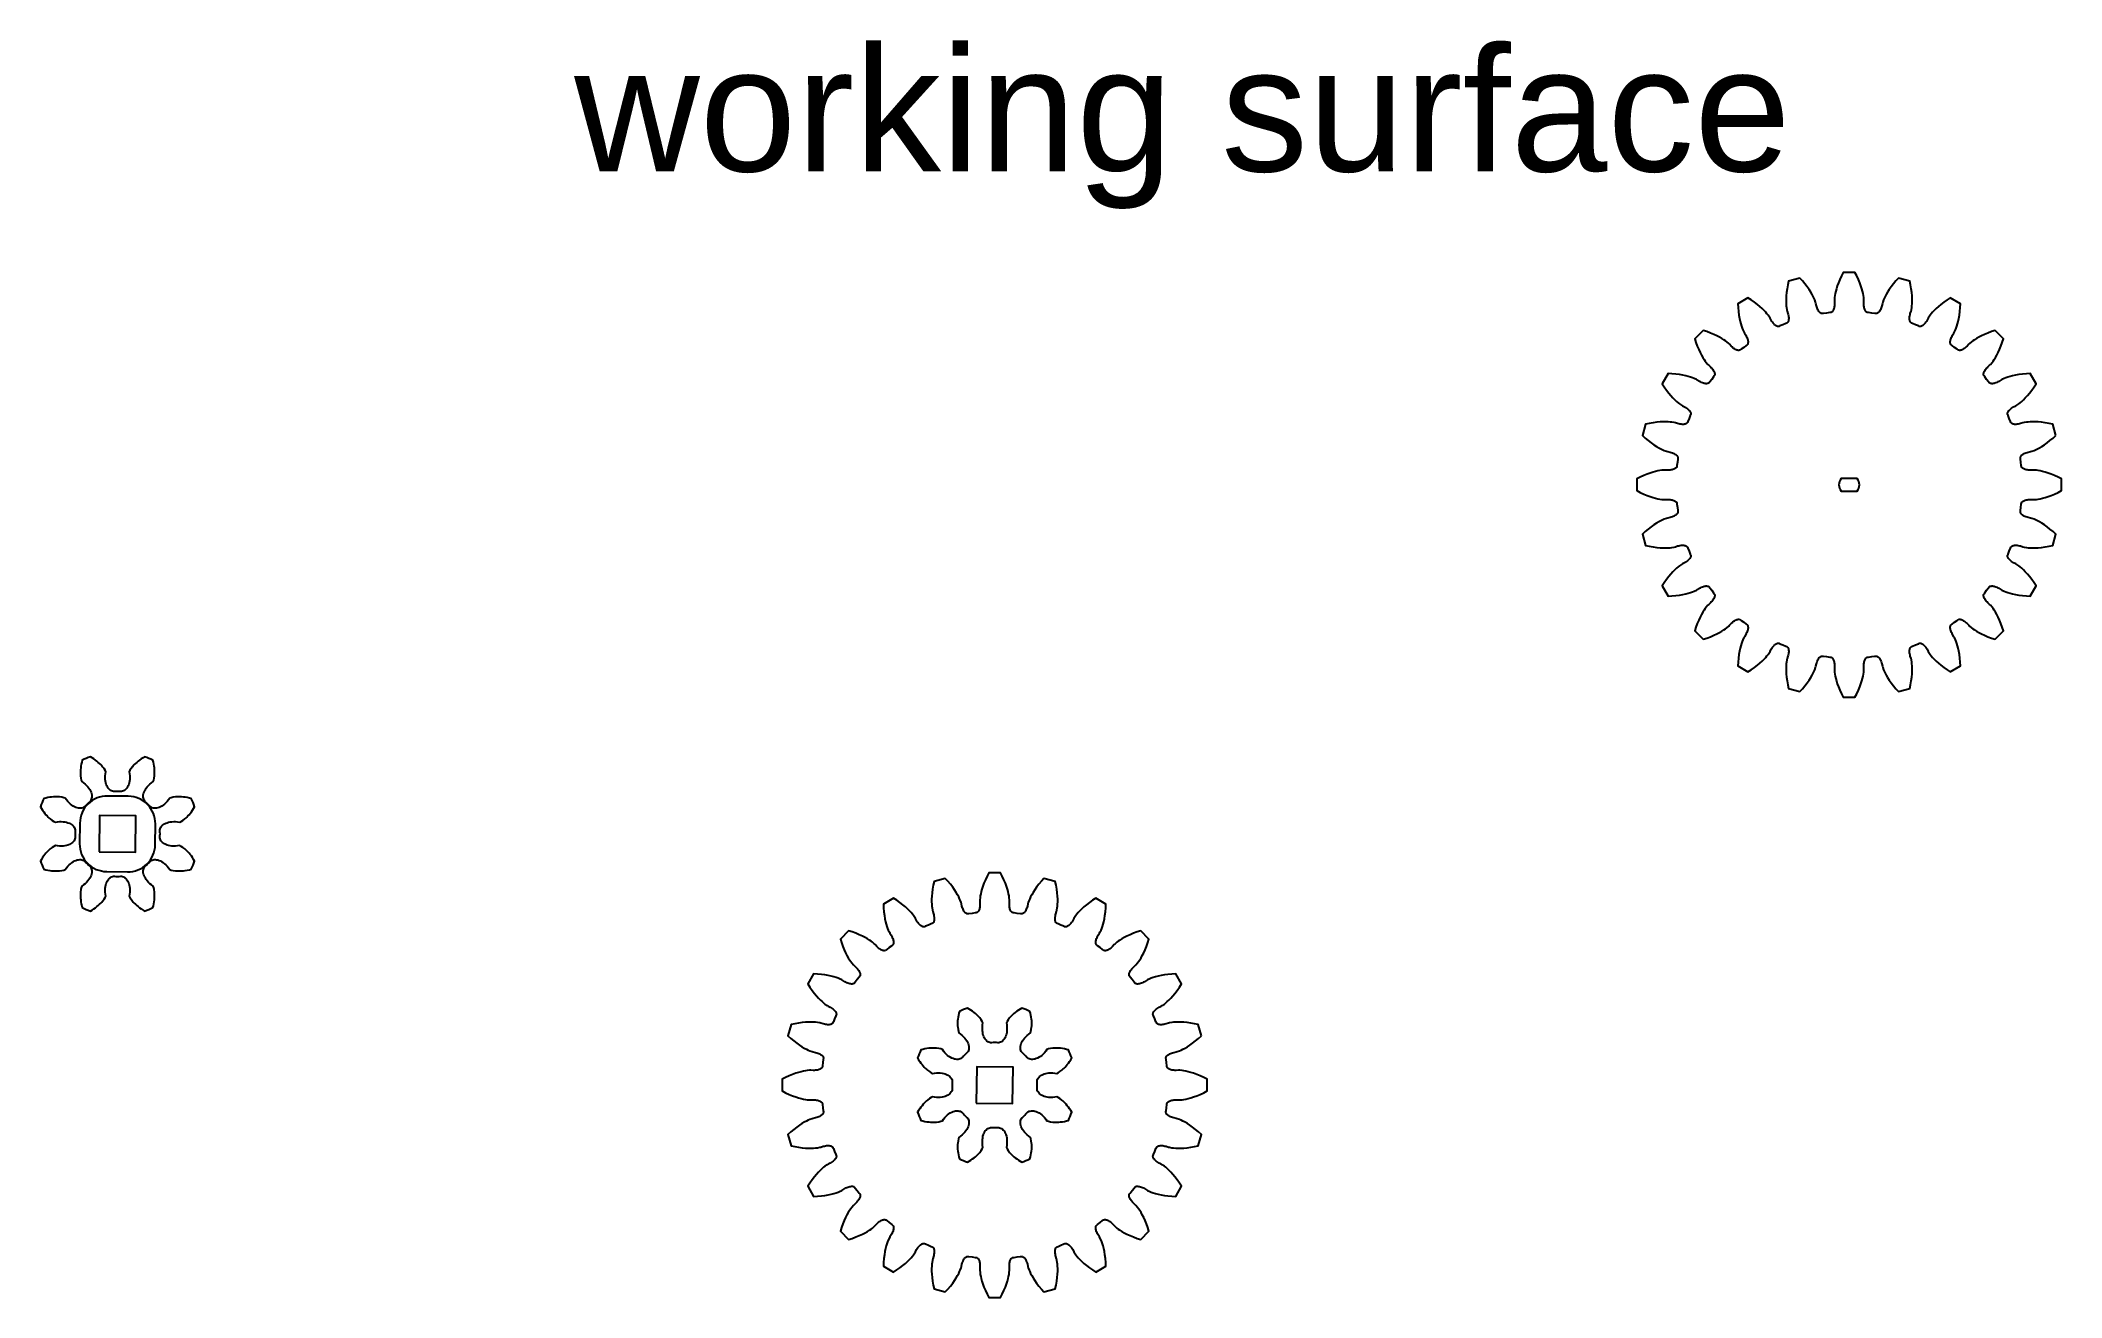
# Model space of a CAD drawing. Header units: millimetres. Extents: x -182 to 334, y -220 to 101.
import ezdxf

# ---------------------------------------------------------------- set-up
doc = ezdxf.new("R2010")
doc.units = ezdxf.units.MM
doc.layers.add('layer0', color=7, linetype='Continuous')
doc.styles.get("Standard").update_dxf_attribs({"font": 'arial.ttf'})

msp = doc.modelspace()

# ---------------------------------------------------------------- texts
msp.add_text('working surface', height=31.7644).set_placement((-45.97, 67.55))

# ---------------------------------------------------------------- linework, layer by layer
msp.add_lwpolyline([(281.69, -10.89), (279.64, -10.89), (277.59, -10.89, 0.344131), (277.59, -14.09), (279.64, -14.09), (281.69, -14.09, 0.344131)], format="xyb", close=True)
at = {"linetype": 'Continuous'}
msp.add_lwpolyline([(-165.38, -111.26), (-160.08, -111.32, 0.414214), (-153, -104.4), (-152.94, -99.1, 0.414214), (-159.86, -92.02), (-165.16, -91.96, 0.414214), (-172.24, -98.88), (-172.3, -104.18, 0.414214)], format="xyb", close=True, dxfattribs=at)
for points in [[(-167.32, -106.23), (-158.02, -106.34), (-157.92, -97.04), (-167.22, -96.94)], [(56.7, -170.4), (66, -170.5), (66.11, -161.21), (56.81, -161.1)]]:
    msp.add_lwpolyline(points, close=True, dxfattribs=at)
at = {"layer": 'layer0'}
for points in [[(332.43, 0.11), (331.66, 2.99), (330.71, 3.2), (329.71, 3.37), (328.78, 3.5), (327.94, 3.57), (327.17, 3.61), (326.49, 3.62), (325.88, 3.59), (325.36, 3.55), (324.92, 3.5), (324.3, 3.39), (324.02, 3.31), (323.43, 3.13), (323.13, 3.06), (322.84, 3), (322.57, 2.96), (322.32, 2.94), (322.08, 2.94), (321.87, 2.95), (321.67, 2.98), (321.5, 3.03), (321.34, 3.08), (321.21, 3.15), (321.09, 3.24), (321, 3.33), (320.93, 3.43), (320.83, 3.69), (320.52, 4.44), (320.21, 5.19), (320.1, 5.45), (320.07, 5.57), (320.07, 5.7), (320.09, 5.84), (320.14, 5.98), (320.21, 6.14), (320.3, 6.29), (320.42, 6.45), (320.56, 6.61), (320.73, 6.78), (320.92, 6.94), (321.14, 7.11), (321.38, 7.27), (321.65, 7.43), (322.19, 7.71), (322.45, 7.86), (322.97, 8.22), (323.31, 8.49), (323.71, 8.83), (324.15, 9.25), (324.63, 9.73), (325.15, 10.3), (325.69, 10.95), (326.26, 11.69), (326.85, 12.53), (327.37, 13.34), (325.88, 15.93), (324.91, 15.88), (323.9, 15.79), (322.97, 15.67), (322.13, 15.53), (321.38, 15.36), (320.72, 15.19), (320.14, 15.01), (319.65, 14.84), (319.24, 14.68), (318.67, 14.41), (318.41, 14.26), (317.9, 13.93), (317.62, 13.78), (317.36, 13.65), (317.11, 13.55), (316.87, 13.46), (316.64, 13.4), (316.43, 13.36), (316.24, 13.33), (316.05, 13.33), (315.89, 13.35), (315.74, 13.38), (315.61, 13.43), (315.5, 13.5), (315.4, 13.58), (315.23, 13.8), (314.75, 14.45), (314.25, 15.09), (314.08, 15.31), (314.02, 15.42), (313.99, 15.55), (313.97, 15.69), (313.98, 15.84), (314.01, 16), (314.06, 16.18), (314.13, 16.36), (314.23, 16.55), (314.34, 16.75), (314.49, 16.96), (314.66, 17.18), (314.85, 17.4), (315.06, 17.63), (315.51, 18.04), (315.72, 18.25), (316.13, 18.73), (316.39, 19.08), (316.69, 19.51), (317.01, 20.03), (317.35, 20.62), (317.7, 21.31), (318.06, 22.08), (318.41, 22.94), (318.76, 23.9), (319.06, 24.82), (316.95, 26.93), (316.03, 26.63), (315.07, 26.28), (314.21, 25.93), (313.43, 25.57), (312.75, 25.22), (312.16, 24.88), (311.64, 24.56), (311.21, 24.26), (310.86, 24), (310.38, 23.59), (310.17, 23.39), (309.76, 22.93), (309.53, 22.72), (309.31, 22.53), (309.09, 22.36), (308.88, 22.22), (308.68, 22.1), (308.49, 22), (308.3, 21.93), (308.13, 21.88), (307.97, 21.85), (307.82, 21.84), (307.68, 21.86), (307.55, 21.89), (307.44, 21.95), (307.22, 22.12), (306.58, 22.62), (305.93, 23.11), (305.71, 23.27), (305.63, 23.37), (305.56, 23.48), (305.51, 23.61), (305.48, 23.76), (305.46, 23.93), (305.46, 24.11), (305.49, 24.3), (305.53, 24.52), (305.59, 24.74), (305.68, 24.98), (305.78, 25.23), (305.91, 25.49), (306.06, 25.77), (306.39, 26.28), (306.54, 26.54), (306.81, 27.11), (306.97, 27.52), (307.14, 28.01), (307.32, 28.59), (307.49, 29.25), (307.66, 30.01), (307.8, 30.84), (307.92, 31.77), (308.01, 32.78), (308.06, 33.75), (305.47, 35.24), (304.66, 34.72), (303.82, 34.13), (303.08, 33.57), (302.43, 33.02), (301.86, 32.5), (301.38, 32.02), (300.96, 31.58), (300.62, 31.18), (300.35, 30.84), (299.99, 30.32), (299.84, 30.06), (299.56, 29.52), (299.4, 29.25), (299.23, 29.01), (299.07, 28.79), (298.91, 28.6), (298.74, 28.43), (298.58, 28.29), (298.42, 28.17), (298.26, 28.08), (298.11, 28.01), (297.97, 27.96), (297.83, 27.94), (297.7, 27.94), (297.58, 27.97), (297.32, 28.08), (296.57, 28.39), (295.82, 28.7), (295.56, 28.8), (295.46, 28.87), (295.37, 28.96), (295.28, 29.08), (295.21, 29.21), (295.16, 29.37), (295.11, 29.54), (295.08, 29.74), (295.07, 29.96), (295.07, 30.19), (295.09, 30.44), (295.13, 30.71), (295.18, 31), (295.26, 31.3), (295.44, 31.89), (295.52, 32.17), (295.63, 32.79), (295.68, 33.23), (295.72, 33.75), (295.74, 34.36), (295.74, 35.04), (295.7, 35.81), (295.63, 36.65), (295.5, 37.58), (295.33, 38.58), (295.12, 39.53), (292.24, 40.3), (291.59, 39.59), (290.93, 38.8), (290.36, 38.06), (289.88, 37.37), (289.46, 36.72), (289.11, 36.13), (288.83, 35.59), (288.6, 35.13), (288.43, 34.72), (288.22, 34.13), (288.14, 33.84), (288.01, 33.25), (287.92, 32.95), (287.83, 32.67), (287.72, 32.42), (287.61, 32.19), (287.5, 31.98), (287.38, 31.8), (287.26, 31.65), (287.13, 31.52), (287, 31.41), (286.87, 31.33), (286.75, 31.27), (286.62, 31.24), (286.49, 31.23), (286.22, 31.27), (285.41, 31.38), (284.61, 31.48), (284.33, 31.52), (284.21, 31.56), (284.1, 31.62), (283.99, 31.71), (283.89, 31.82), (283.79, 31.96), (283.71, 32.12), (283.63, 32.3), (283.56, 32.5), (283.5, 32.73), (283.45, 32.98), (283.42, 33.25), (283.4, 33.54), (283.39, 33.85), (283.42, 34.47), (283.42, 34.76), (283.37, 35.39), (283.3, 35.82), (283.21, 36.33), (283.07, 36.93), (282.89, 37.59), (282.65, 38.32), (282.36, 39.12), (282, 39.98), (281.57, 40.9), (281.13, 41.76), (278.15, 41.76), (277.7, 40.9), (277.27, 39.98), (276.91, 39.12), (276.62, 38.32), (276.39, 37.59), (276.21, 36.93), (276.07, 36.33), (275.97, 35.82), (275.91, 35.39), (275.86, 34.76), (275.86, 34.47), (275.88, 33.85), (275.88, 33.54), (275.86, 33.25), (275.82, 32.98), (275.78, 32.73), (275.72, 32.5), (275.65, 32.3), (275.57, 32.12), (275.48, 31.96), (275.39, 31.82), (275.29, 31.71), (275.18, 31.62), (275.06, 31.56), (274.94, 31.52), (274.67, 31.48), (273.86, 31.38), (273.06, 31.27), (272.78, 31.23), (272.66, 31.24), (272.53, 31.27), (272.4, 31.33), (272.27, 31.41), (272.15, 31.52), (272.02, 31.65), (271.9, 31.8), (271.78, 31.98), (271.66, 32.19), (271.55, 32.42), (271.45, 32.67), (271.36, 32.95), (271.27, 33.25), (271.14, 33.84), (271.06, 34.13), (270.85, 34.72), (270.67, 35.13), (270.45, 35.59), (270.16, 36.13), (269.82, 36.72), (269.4, 37.37), (268.91, 38.06), (268.34, 38.8), (267.69, 39.59), (267.04, 40.3), (264.15, 39.53), (263.95, 38.58), (263.77, 37.58), (263.65, 36.65), (263.57, 35.81), (263.54, 35.04), (263.53, 34.36), (263.55, 33.75), (263.59, 33.23), (263.65, 32.79), (263.76, 32.17), (263.83, 31.89), (264.02, 31.3), (264.09, 31), (264.15, 30.71), (264.19, 30.44), (264.2, 30.19), (264.21, 29.96), (264.19, 29.74), (264.16, 29.54), (264.12, 29.37), (264.06, 29.21), (263.99, 29.08), (263.91, 28.96), (263.82, 28.87), (263.71, 28.8), (263.45, 28.7), (262.7, 28.39), (261.96, 28.08), (261.7, 27.97), (261.58, 27.94), (261.45, 27.94), (261.31, 27.96), (261.16, 28.01), (261.01, 28.08), (260.86, 28.17), (260.7, 28.29), (260.54, 28.43), (260.37, 28.6), (260.21, 28.79), (260.04, 29.01), (259.88, 29.25), (259.72, 29.52), (259.43, 30.06), (259.29, 30.32), (258.93, 30.84), (258.65, 31.18), (258.32, 31.58), (257.9, 32.02), (257.41, 32.5), (256.84, 33.02), (256.19, 33.57), (255.45, 34.13), (254.62, 34.72), (253.8, 35.24), (251.22, 33.75), (251.26, 32.78), (251.35, 31.77), (251.48, 30.84), (251.62, 30.01), (251.78, 29.25), (251.96, 28.59), (252.13, 28.01), (252.31, 27.52), (252.47, 27.11), (252.74, 26.54), (252.89, 26.28), (253.21, 25.77), (253.37, 25.49), (253.49, 25.23), (253.6, 24.98), (253.68, 24.74), (253.75, 24.52), (253.79, 24.3), (253.81, 24.11), (253.82, 23.93), (253.8, 23.76), (253.77, 23.61), (253.72, 23.48), (253.65, 23.37), (253.57, 23.27), (253.34, 23.11), (252.7, 22.62), (252.06, 22.12), (251.84, 21.95), (251.73, 21.89), (251.6, 21.86), (251.46, 21.84), (251.31, 21.85), (251.15, 21.88), (250.97, 21.93), (250.79, 22), (250.59, 22.1), (250.39, 22.22), (250.18, 22.36), (249.97, 22.53), (249.75, 22.72), (249.52, 22.93), (249.11, 23.39), (248.9, 23.59), (248.42, 24), (248.07, 24.26), (247.64, 24.56), (247.12, 24.88), (246.53, 25.22), (245.84, 25.57), (245.07, 25.93), (244.21, 26.28), (243.25, 26.63), (242.33, 26.93), (240.22, 24.82), (240.51, 23.9), (240.86, 22.94), (241.22, 22.08), (241.58, 21.31), (241.93, 20.62), (242.27, 20.03), (242.59, 19.51), (242.88, 19.08), (243.15, 18.73), (243.55, 18.25), (243.76, 18.04), (244.21, 17.63), (244.43, 17.4), (244.62, 17.18), (244.79, 16.96), (244.93, 16.75), (245.05, 16.55), (245.15, 16.36), (245.22, 16.18), (245.27, 16), (245.3, 15.84), (245.31, 15.69), (245.29, 15.55), (245.26, 15.42), (245.2, 15.31), (245.03, 15.09), (244.53, 14.45), (244.04, 13.8), (243.87, 13.58), (243.78, 13.5), (243.67, 13.43), (243.54, 13.38), (243.39, 13.35), (243.22, 13.33), (243.04, 13.33), (242.84, 13.36), (242.63, 13.4), (242.41, 13.46), (242.17, 13.55), (241.92, 13.65), (241.65, 13.78), (241.38, 13.93), (240.86, 14.26), (240.61, 14.41), (240.03, 14.68), (239.63, 14.84), (239.14, 15.01), (238.56, 15.19), (237.89, 15.36), (237.14, 15.53), (236.31, 15.67), (235.38, 15.79), (234.36, 15.88), (233.4, 15.93), (231.91, 13.34), (232.43, 12.53), (233.02, 11.69), (233.58, 10.95), (234.13, 10.3), (234.64, 9.73), (235.12, 9.25), (235.57, 8.83), (235.96, 8.49), (236.31, 8.22), (236.83, 7.86), (237.08, 7.71), (237.62, 7.43), (237.89, 7.27), (238.14, 7.11), (238.35, 6.94), (238.55, 6.78), (238.71, 6.61), (238.86, 6.45), (238.97, 6.29), (239.07, 6.14), (239.14, 5.98), (239.18, 5.84), (239.2, 5.7), (239.2, 5.57), (239.18, 5.45), (239.07, 5.19), (238.75, 4.44), (238.45, 3.69), (238.34, 3.43), (238.27, 3.33), (238.18, 3.24), (238.07, 3.15), (237.94, 3.08), (237.78, 3.03), (237.6, 2.98), (237.41, 2.95), (237.19, 2.94), (236.96, 2.94), (236.7, 2.96), (236.43, 3), (236.15, 3.06), (235.84, 3.13), (235.26, 3.31), (234.98, 3.39), (234.35, 3.5), (233.92, 3.55), (233.4, 3.59), (232.79, 3.62), (232.11, 3.61), (231.34, 3.57), (230.49, 3.5), (229.57, 3.37), (228.56, 3.2), (227.62, 2.99), (226.85, 0.11), (227.56, -0.54), (228.34, -1.2), (229.08, -1.76), (229.78, -2.25), (230.42, -2.67), (231.01, -3.02), (231.55, -3.3), (232.02, -3.53), (232.42, -3.7), (233.02, -3.91), (233.3, -3.99), (233.9, -4.12), (234.2, -4.21), (234.48, -4.3), (234.73, -4.41), (234.96, -4.52), (235.16, -4.63), (235.34, -4.75), (235.5, -4.87), (235.63, -5), (235.73, -5.13), (235.82, -5.26), (235.87, -5.38), (235.91, -5.51), (235.91, -5.63), (235.88, -5.91), (235.76, -6.71), (235.66, -7.52), (235.63, -7.8), (235.59, -7.92), (235.53, -8.03), (235.44, -8.14), (235.33, -8.24), (235.19, -8.34), (235.03, -8.42), (234.85, -8.5), (234.64, -8.57), (234.42, -8.63), (234.17, -8.68), (233.9, -8.71), (233.61, -8.73), (233.29, -8.74), (232.68, -8.71), (232.39, -8.71), (231.76, -8.76), (231.32, -8.83), (230.81, -8.92), (230.22, -9.06), (229.56, -9.24), (228.83, -9.47), (228.03, -9.77), (227.17, -10.13), (226.24, -10.56), (225.38, -11), (225.38, -13.98), (226.24, -14.43), (227.17, -14.86), (228.03, -15.21), (228.83, -15.51), (229.56, -15.74), (230.22, -15.92), (230.81, -16.06), (231.32, -16.16), (231.76, -16.22), (232.39, -16.27), (232.68, -16.27), (233.29, -16.24), (233.61, -16.25), (233.9, -16.27), (234.17, -16.31), (234.42, -16.35), (234.64, -16.41), (234.85, -16.48), (235.03, -16.56), (235.19, -16.65), (235.33, -16.74), (235.44, -16.84), (235.53, -16.95), (235.59, -17.07), (235.63, -17.19), (235.66, -17.46), (235.76, -18.27), (235.88, -19.07), (235.91, -19.35), (235.91, -19.47), (235.87, -19.6), (235.82, -19.73), (235.73, -19.85), (235.63, -19.98), (235.5, -20.11), (235.34, -20.23), (235.16, -20.35), (234.96, -20.47), (234.73, -20.58), (234.48, -20.68), (234.2, -20.77), (233.9, -20.86), (233.3, -20.99), (233.02, -21.07), (232.42, -21.28), (232.02, -21.46), (231.55, -21.68), (231.01, -21.97), (230.42, -22.31), (229.78, -22.73), (229.08, -23.22), (228.34, -23.79), (227.56, -24.44), (226.85, -25.09), (227.62, -27.98), (228.56, -28.18), (229.57, -28.36), (230.49, -28.48), (231.34, -28.56), (232.11, -28.59), (232.79, -28.6), (233.4, -28.58), (233.92, -28.54), (234.35, -28.48), (234.98, -28.37), (235.26, -28.3), (235.84, -28.11), (236.15, -28.04), (236.43, -27.98), (236.7, -27.94), (236.96, -27.92), (237.19, -27.92), (237.41, -27.94), (237.6, -27.96), (237.78, -28.01), (237.94, -28.07), (238.07, -28.14), (238.18, -28.22), (238.27, -28.31), (238.34, -28.42), (238.45, -28.68), (238.75, -29.43), (239.07, -30.17), (239.18, -30.43), (239.2, -30.55), (239.2, -30.68), (239.18, -30.82), (239.14, -30.97), (239.07, -31.12), (238.97, -31.27), (238.86, -31.43), (238.71, -31.59), (238.55, -31.76), (238.35, -31.92), (238.14, -32.09), (237.89, -32.25), (237.62, -32.41), (237.08, -32.7), (236.83, -32.84), (236.31, -33.2), (235.96, -33.47), (235.57, -33.81), (235.12, -34.23), (234.64, -34.72), (234.13, -35.28), (233.58, -35.94), (233.02, -36.68), (232.43, -37.51), (231.91, -38.32), (233.4, -40.91), (234.36, -40.86), (235.38, -40.77), (236.31, -40.65), (237.14, -40.51), (237.89, -40.35), (238.56, -40.17), (239.14, -39.99), (239.63, -39.82), (240.03, -39.66), (240.61, -39.39), (240.86, -39.24), (241.38, -38.91), (241.65, -38.76), (241.92, -38.64), (242.17, -38.53), (242.41, -38.45), (242.63, -38.38), (242.84, -38.34), (243.04, -38.32), (243.22, -38.31), (243.39, -38.33), (243.54, -38.36), (243.67, -38.41), (243.78, -38.48), (243.87, -38.56), (244.04, -38.78), (244.53, -39.43), (245.03, -40.07), (245.2, -40.29), (245.26, -40.4), (245.29, -40.53), (245.31, -40.67), (245.3, -40.82), (245.27, -40.98), (245.22, -41.16), (245.15, -41.34), (245.05, -41.54), (244.93, -41.74), (244.79, -41.95), (244.62, -42.16), (244.43, -42.38), (244.21, -42.61), (243.76, -43.02), (243.55, -43.23), (243.15, -43.71), (242.88, -44.06), (242.59, -44.49), (242.27, -45.01), (241.93, -45.6), (241.58, -46.29), (241.22, -47.06), (240.86, -47.92), (240.51, -48.88), (240.22, -49.8), (242.33, -51.91), (243.25, -51.62), (244.21, -51.27), (245.07, -50.91), (245.84, -50.55), (246.53, -50.2), (247.12, -49.86), (247.64, -49.54), (248.07, -49.25), (248.42, -48.98), (248.9, -48.57), (249.11, -48.37), (249.52, -47.92), (249.75, -47.7), (249.97, -47.51), (250.18, -47.34), (250.39, -47.2), (250.59, -47.08), (250.79, -46.98), (250.97, -46.91), (251.15, -46.86), (251.31, -46.83), (251.46, -46.82), (251.6, -46.84), (251.73, -46.87), (251.84, -46.93), (252.06, -47.1), (252.7, -47.6), (253.34, -48.09), (253.57, -48.26), (253.65, -48.35), (253.72, -48.46), (253.77, -48.59), (253.8, -48.74), (253.82, -48.91), (253.81, -49.09), (253.79, -49.29), (253.75, -49.5), (253.68, -49.72), (253.6, -49.96), (253.49, -50.21), (253.37, -50.48), (253.21, -50.75), (252.89, -51.27), (252.74, -51.52), (252.47, -52.09), (252.31, -52.5), (252.13, -52.99), (251.96, -53.57), (251.78, -54.24), (251.62, -54.99), (251.48, -55.82), (251.35, -56.75), (251.26, -57.76), (251.22, -58.73), (253.8, -60.22), (254.62, -59.7), (255.45, -59.11), (256.19, -58.55), (256.84, -58), (257.41, -57.49), (257.9, -57.01), (258.32, -56.56), (258.65, -56.17), (258.93, -55.82), (259.29, -55.3), (259.43, -55.05), (259.72, -54.5), (259.88, -54.24), (260.04, -53.99), (260.21, -53.78), (260.37, -53.58), (260.54, -53.42), (260.7, -53.27), (260.86, -53.16), (261.01, -53.06), (261.16, -52.99), (261.31, -52.95), (261.45, -52.93), (261.58, -52.93), (261.7, -52.95), (261.96, -53.06), (262.7, -53.38), (263.45, -53.68), (263.71, -53.79), (263.82, -53.85), (263.91, -53.95), (263.99, -54.06), (264.06, -54.19), (264.12, -54.35), (264.16, -54.53), (264.19, -54.72), (264.21, -54.94), (264.2, -55.17), (264.19, -55.42), (264.15, -55.69), (264.09, -55.98), (264.02, -56.29), (263.83, -56.87), (263.76, -57.15), (263.65, -57.78), (263.59, -58.21), (263.55, -58.73), (263.53, -59.34), (263.54, -60.02), (263.57, -60.79), (263.65, -61.64), (263.77, -62.56), (263.95, -63.57), (264.15, -64.51), (267.04, -65.28), (267.69, -64.57), (268.34, -63.79), (268.91, -63.05), (269.4, -62.35), (269.82, -61.71), (270.16, -61.11), (270.45, -60.58), (270.67, -60.11), (270.85, -59.71), (271.06, -59.11), (271.14, -58.83), (271.27, -58.23), (271.36, -57.93), (271.45, -57.65), (271.55, -57.4), (271.66, -57.17), (271.78, -56.97), (271.9, -56.79), (272.02, -56.63), (272.15, -56.5), (272.27, -56.39), (272.4, -56.31), (272.53, -56.26), (272.66, -56.22), (272.78, -56.22), (273.06, -56.25), (273.86, -56.37), (274.67, -56.47), (274.94, -56.5), (275.06, -56.54), (275.18, -56.6), (275.29, -56.69), (275.39, -56.8), (275.48, -56.94), (275.57, -57.1), (275.65, -57.28), (275.72, -57.49), (275.78, -57.71), (275.82, -57.96), (275.86, -58.23), (275.88, -58.52), (275.88, -58.84), (275.86, -59.45), (275.86, -59.74), (275.91, -60.37), (275.97, -60.81), (276.07, -61.32), (276.21, -61.91), (276.39, -62.57), (276.62, -63.3), (276.91, -64.1), (277.27, -64.96), (277.7, -65.89), (278.15, -66.74), (281.13, -66.74), (281.57, -65.89), (282, -64.96), (282.36, -64.1), (282.65, -63.3), (282.89, -62.57), (283.07, -61.91), (283.21, -61.32), (283.3, -60.81), (283.37, -60.37), (283.42, -59.74), (283.42, -59.45), (283.39, -58.84), (283.4, -58.52), (283.42, -58.23), (283.45, -57.96), (283.5, -57.71), (283.56, -57.49), (283.63, -57.28), (283.71, -57.1), (283.79, -56.94), (283.89, -56.8), (283.99, -56.69), (284.1, -56.6), (284.21, -56.54), (284.33, -56.5), (284.61, -56.47), (285.41, -56.37), (286.22, -56.25), (286.49, -56.22), (286.62, -56.22), (286.75, -56.26), (286.87, -56.31), (287, -56.39), (287.13, -56.5), (287.26, -56.63), (287.38, -56.79), (287.5, -56.97), (287.61, -57.17), (287.72, -57.4), (287.83, -57.65), (287.92, -57.93), (288.01, -58.23), (288.14, -58.83), (288.22, -59.11), (288.43, -59.71), (288.6, -60.11), (288.83, -60.58), (289.11, -61.11), (289.46, -61.71), (289.88, -62.35), (290.36, -63.05), (290.93, -63.79), (291.59, -64.57), (292.24, -65.28), (295.12, -64.51), (295.33, -63.57), (295.5, -62.56), (295.63, -61.64), (295.7, -60.79), (295.74, -60.02), (295.74, -59.34), (295.72, -58.73), (295.68, -58.21), (295.63, -57.78), (295.52, -57.15), (295.44, -56.87), (295.26, -56.29), (295.18, -55.98), (295.13, -55.69), (295.09, -55.42), (295.07, -55.17), (295.07, -54.94), (295.08, -54.72), (295.11, -54.53), (295.16, -54.35), (295.21, -54.19), (295.28, -54.06), (295.37, -53.95), (295.46, -53.85), (295.56, -53.79), (295.82, -53.68), (296.57, -53.38), (297.32, -53.06), (297.58, -52.95), (297.7, -52.93), (297.83, -52.93), (297.97, -52.95), (298.11, -52.99), (298.26, -53.06), (298.42, -53.16), (298.58, -53.27), (298.74, -53.42), (298.91, -53.58), (299.07, -53.78), (299.23, -53.99), (299.4, -54.24), (299.56, -54.5), (299.84, -55.05), (299.99, -55.3), (300.35, -55.82), (300.62, -56.17), (300.96, -56.56), (301.38, -57.01), (301.86, -57.49), (302.43, -58), (303.08, -58.55), (303.82, -59.11), (304.66, -59.7), (305.47, -60.22), (308.06, -58.73), (308.01, -57.76), (307.92, -56.75), (307.8, -55.82), (307.66, -54.99), (307.49, -54.24), (307.32, -53.57), (307.14, -52.99), (306.97, -52.5), (306.81, -52.09), (306.54, -51.52), (306.39, -51.27), (306.06, -50.75), (305.91, -50.48), (305.78, -50.21), (305.68, -49.96), (305.59, -49.72), (305.53, -49.5), (305.49, -49.29), (305.46, -49.09), (305.46, -48.91), (305.48, -48.74), (305.51, -48.59), (305.56, -48.46), (305.63, -48.35), (305.71, -48.26), (305.93, -48.09), (306.58, -47.6), (307.22, -47.1), (307.44, -46.93), (307.55, -46.87), (307.68, -46.84), (307.82, -46.82), (307.97, -46.83), (308.13, -46.86), (308.3, -46.91), (308.49, -46.98), (308.68, -47.08), (308.88, -47.2), (309.09, -47.34), (309.31, -47.51), (309.53, -47.7), (309.76, -47.92), (310.17, -48.37), (310.38, -48.57), (310.86, -48.98), (311.21, -49.25), (311.64, -49.54), (312.16, -49.86), (312.75, -50.2), (313.43, -50.55), (314.21, -50.91), (315.07, -51.27), (316.03, -51.62), (316.95, -51.91), (319.06, -49.8), (318.76, -48.88), (318.41, -47.92), (318.06, -47.06), (317.7, -46.29), (317.35, -45.6), (317.01, -45.01), (316.69, -44.49), (316.39, -44.06), (316.13, -43.71), (315.72, -43.23), (315.51, -43.02), (315.06, -42.61), (314.85, -42.38), (314.66, -42.16), (314.49, -41.95), (314.34, -41.74), (314.23, -41.54), (314.13, -41.34), (314.06, -41.16), (314.01, -40.98), (313.98, -40.82), (313.97, -40.67), (313.99, -40.53), (314.02, -40.4), (314.08, -40.29), (314.25, -40.07), (314.75, -39.43), (315.23, -38.78), (315.4, -38.56), (315.5, -38.48), (315.61, -38.41), (315.74, -38.36), (315.89, -38.33), (316.05, -38.31), (316.24, -38.32), (316.43, -38.34), (316.64, -38.38), (316.87, -38.45), (317.11, -38.53), (317.36, -38.64), (317.62, -38.76), (317.9, -38.91), (318.41, -39.24), (318.67, -39.39), (319.24, -39.66), (319.65, -39.82), (320.14, -39.99), (320.72, -40.17), (321.38, -40.35), (322.13, -40.51), (322.97, -40.65), (323.9, -40.77), (324.91, -40.86), (325.88, -40.91), (327.37, -38.32), (326.85, -37.51), (326.26, -36.68), (325.69, -35.94), (325.15, -35.28), (324.63, -34.72), (324.15, -34.23), (323.71, -33.81), (323.31, -33.47), (322.97, -33.2), (322.45, -32.84), (322.19, -32.7), (321.65, -32.41), (321.38, -32.25), (321.14, -32.09), (320.92, -31.92), (320.73, -31.76), (320.56, -31.59), (320.42, -31.43), (320.3, -31.27), (320.21, -31.12), (320.14, -30.97), (320.09, -30.82), (320.07, -30.68), (320.07, -30.55), (320.1, -30.43), (320.21, -30.17), (320.52, -29.43), (320.83, -28.68), (320.93, -28.42), (321, -28.31), (321.09, -28.22), (321.21, -28.14), (321.34, -28.07), (321.5, -28.01), (321.67, -27.96), (321.87, -27.94), (322.08, -27.92), (322.32, -27.92), (322.57, -27.94), (322.84, -27.98), (323.13, -28.04), (323.43, -28.11), (324.02, -28.3), (324.3, -28.37), (324.92, -28.48), (325.36, -28.54), (325.88, -28.58), (326.49, -28.6), (327.17, -28.59), (327.94, -28.56), (328.78, -28.48), (329.71, -28.36), (330.71, -28.18), (331.66, -27.98), (332.43, -25.09), (331.71, -24.44), (330.93, -23.79), (330.19, -23.22), (329.5, -22.73), (328.85, -22.31), (328.26, -21.97), (327.72, -21.68), (327.26, -21.46), (326.85, -21.28), (326.26, -21.07), (325.97, -20.99), (325.38, -20.86), (325.08, -20.77), (324.8, -20.68), (324.55, -20.58), (324.32, -20.47), (324.11, -20.35), (323.93, -20.23), (323.78, -20.11), (323.65, -19.98), (323.54, -19.85), (323.46, -19.73), (323.4, -19.6), (323.37, -19.47), (323.36, -19.35), (323.4, -19.07), (323.51, -18.27), (323.61, -17.46), (323.65, -17.19), (323.69, -17.07), (323.75, -16.95), (323.84, -16.84), (323.95, -16.74), (324.09, -16.65), (324.25, -16.56), (324.43, -16.48), (324.63, -16.41), (324.86, -16.35), (325.11, -16.31), (325.38, -16.27), (325.67, -16.25), (325.98, -16.24), (326.59, -16.27), (326.89, -16.27), (327.52, -16.22), (327.95, -16.16), (328.46, -16.06), (329.06, -15.92), (329.72, -15.74), (330.45, -15.51), (331.25, -15.21), (332.11, -14.86), (333.03, -14.43), (333.89, -13.98), (333.89, -11), (333.03, -10.56), (332.11, -10.13), (331.25, -9.77), (330.45, -9.47), (329.72, -9.24), (329.06, -9.06), (328.46, -8.92), (327.95, -8.83), (327.52, -8.76), (326.89, -8.71), (326.59, -8.71), (325.98, -8.74), (325.67, -8.73), (325.38, -8.71), (325.11, -8.68), (324.86, -8.63), (324.63, -8.57), (324.43, -8.5), (324.25, -8.42), (324.09, -8.34), (323.95, -8.24), (323.84, -8.14), (323.75, -8.03), (323.69, -7.92), (323.65, -7.8), (323.61, -7.52), (323.51, -6.71), (323.4, -5.91), (323.36, -5.63), (323.37, -5.51), (323.4, -5.38), (323.46, -5.26), (323.54, -5.13), (323.65, -5), (323.78, -4.87), (323.93, -4.75), (324.11, -4.63), (324.32, -4.52), (324.55, -4.41), (324.8, -4.3), (325.08, -4.21), (325.38, -4.12), (325.97, -3.99), (326.26, -3.91), (326.85, -3.7), (327.26, -3.53), (327.72, -3.3), (328.26, -3.02), (328.85, -2.67), (329.5, -2.25), (330.19, -1.76), (330.93, -1.2), (331.71, -0.54)], [(114.2, -153.2), (113.42, -150.32), (112.48, -150.11), (111.47, -149.94), (110.55, -149.81), (109.7, -149.74), (108.94, -149.7), (108.25, -149.69), (107.64, -149.72), (107.12, -149.76), (106.69, -149.81), (106.07, -149.92), (105.78, -150), (105.2, -150.18), (104.9, -150.25), (104.61, -150.31), (104.34, -150.35), (104.09, -150.37), (103.85, -150.37), (103.64, -150.36), (103.44, -150.33), (103.26, -150.28), (103.11, -150.23), (102.97, -150.16), (102.86, -150.07), (102.77, -149.98), (102.7, -149.88), (102.59, -149.62), (102.29, -148.87), (101.97, -148.12), (101.86, -147.86), (101.84, -147.74), (101.84, -147.61), (101.86, -147.47), (101.91, -147.33), (101.98, -147.17), (102.07, -147.02), (102.19, -146.86), (102.33, -146.7), (102.5, -146.53), (102.69, -146.37), (102.91, -146.2), (103.15, -146.04), (103.42, -145.88), (103.96, -145.6), (104.21, -145.45), (104.74, -145.09), (105.08, -144.82), (105.47, -144.48), (105.92, -144.06), (106.4, -143.58), (106.92, -143.01), (107.46, -142.36), (108.03, -141.62), (108.61, -140.78), (109.14, -139.97), (107.64, -137.38), (106.68, -137.43), (105.66, -137.52), (104.74, -137.64), (103.9, -137.78), (103.15, -137.95), (102.49, -138.12), (101.9, -138.3), (101.41, -138.47), (101.01, -138.63), (100.43, -138.9), (100.18, -139.05), (99.66, -139.38), (99.39, -139.53), (99.13, -139.66), (98.88, -139.76), (98.64, -139.85), (98.41, -139.91), (98.2, -139.95), (98, -139.98), (97.82, -139.98), (97.66, -139.96), (97.51, -139.93), (97.38, -139.88), (97.26, -139.81), (97.17, -139.73), (97, -139.51), (96.51, -138.86), (96.02, -138.22), (95.84, -138), (95.79, -137.89), (95.75, -137.76), (95.74, -137.62), (95.74, -137.47), (95.77, -137.31), (95.82, -137.13), (95.9, -136.95), (95.99, -136.76), (96.11, -136.56), (96.25, -136.35), (96.42, -136.13), (96.61, -135.91), (96.83, -135.68), (97.28, -135.27), (97.49, -135.06), (97.9, -134.58), (98.16, -134.23), (98.45, -133.8), (98.78, -133.28), (99.11, -132.69), (99.47, -132), (99.82, -131.23), (100.18, -130.37), (100.53, -129.41), (100.82, -128.49), (98.71, -126.38), (97.79, -126.68), (96.83, -127.03), (95.97, -127.38), (95.2, -127.74), (94.52, -128.09), (93.92, -128.43), (93.41, -128.75), (92.98, -129.05), (92.63, -129.31), (92.14, -129.72), (91.93, -129.92), (91.52, -130.38), (91.3, -130.59), (91.08, -130.78), (90.86, -130.95), (90.65, -131.09), (90.45, -131.21), (90.26, -131.31), (90.07, -131.38), (89.9, -131.43), (89.73, -131.46), (89.58, -131.47), (89.44, -131.45), (89.32, -131.42), (89.2, -131.36), (88.98, -131.19), (88.34, -130.69), (87.7, -130.2), (87.47, -130.04), (87.39, -129.94), (87.33, -129.83), (87.28, -129.7), (87.24, -129.55), (87.23, -129.38), (87.23, -129.2), (87.25, -129.01), (87.3, -128.79), (87.36, -128.57), (87.44, -128.33), (87.55, -128.08), (87.68, -127.82), (87.83, -127.54), (88.16, -127.03), (88.3, -126.77), (88.57, -126.2), (88.74, -125.79), (88.91, -125.3), (89.09, -124.72), (89.26, -124.06), (89.42, -123.3), (89.57, -122.47), (89.69, -121.54), (89.78, -120.53), (89.82, -119.56), (87.24, -118.07), (86.43, -118.59), (85.59, -119.18), (84.85, -119.74), (84.2, -120.29), (83.63, -120.81), (83.14, -121.29), (82.73, -121.73), (82.39, -122.13), (82.12, -122.47), (81.76, -122.99), (81.61, -123.25), (81.33, -123.79), (81.16, -124.06), (81, -124.3), (80.84, -124.52), (80.67, -124.71), (80.51, -124.88), (80.35, -125.02), (80.19, -125.14), (80.03, -125.23), (79.88, -125.3), (79.74, -125.35), (79.6, -125.37), (79.47, -125.37), (79.34, -125.34), (79.09, -125.23), (78.34, -124.92), (77.59, -124.61), (77.33, -124.51), (77.23, -124.44), (77.13, -124.35), (77.05, -124.23), (76.98, -124.1), (76.92, -123.94), (76.88, -123.77), (76.85, -123.57), (76.84, -123.35), (76.84, -123.12), (76.86, -122.87), (76.9, -122.6), (76.95, -122.31), (77.03, -122.01), (77.21, -121.42), (77.28, -121.14), (77.4, -120.52), (77.45, -120.08), (77.49, -119.56), (77.51, -118.95), (77.51, -118.27), (77.47, -117.5), (77.39, -116.66), (77.27, -115.73), (77.09, -114.73), (76.89, -113.78), (74, -113.01), (73.35, -113.72), (72.7, -114.51), (72.13, -115.25), (71.64, -115.94), (71.23, -116.59), (70.88, -117.18), (70.59, -117.72), (70.37, -118.18), (70.2, -118.59), (69.98, -119.18), (69.91, -119.47), (69.77, -120.06), (69.69, -120.36), (69.59, -120.64), (69.49, -120.89), (69.38, -121.12), (69.26, -121.33), (69.14, -121.51), (69.02, -121.66), (68.9, -121.79), (68.77, -121.9), (68.64, -121.98), (68.51, -122.04), (68.39, -122.07), (68.26, -122.08), (67.98, -122.04), (67.18, -121.93), (66.38, -121.83), (66.1, -121.79), (65.98, -121.75), (65.87, -121.69), (65.76, -121.6), (65.66, -121.49), (65.56, -121.35), (65.47, -121.19), (65.39, -121.01), (65.32, -120.81), (65.27, -120.58), (65.22, -120.33), (65.19, -120.06), (65.16, -119.77), (65.16, -119.46), (65.19, -118.84), (65.18, -118.55), (65.13, -117.92), (65.07, -117.49), (64.97, -116.98), (64.84, -116.38), (64.66, -115.72), (64.42, -114.99), (64.13, -114.19), (63.77, -113.33), (63.34, -112.41), (62.9, -111.55), (59.91, -111.55), (59.47, -112.41), (59.04, -113.33), (58.68, -114.19), (58.39, -114.99), (58.15, -115.72), (57.97, -116.38), (57.84, -116.98), (57.74, -117.49), (57.68, -117.92), (57.63, -118.55), (57.62, -118.84), (57.65, -119.46), (57.64, -119.77), (57.62, -120.06), (57.59, -120.33), (57.54, -120.58), (57.49, -120.81), (57.42, -121.01), (57.34, -121.19), (57.25, -121.35), (57.15, -121.49), (57.05, -121.6), (56.94, -121.69), (56.83, -121.75), (56.71, -121.79), (56.43, -121.83), (55.63, -121.93), (54.83, -122.04), (54.55, -122.08), (54.42, -122.07), (54.3, -122.04), (54.17, -121.98), (54.04, -121.9), (53.91, -121.79), (53.79, -121.66), (53.66, -121.51), (53.54, -121.33), (53.43, -121.12), (53.32, -120.89), (53.22, -120.64), (53.12, -120.36), (53.04, -120.06), (52.9, -119.47), (52.83, -119.18), (52.61, -118.59), (52.44, -118.18), (52.22, -117.72), (51.93, -117.18), (51.58, -116.59), (51.17, -115.94), (50.68, -115.25), (50.11, -114.51), (49.45, -113.72), (48.8, -113.01), (45.92, -113.78), (45.72, -114.73), (45.54, -115.73), (45.42, -116.66), (45.34, -117.5), (45.3, -118.27), (45.3, -118.95), (45.32, -119.56), (45.36, -120.08), (45.41, -120.52), (45.52, -121.14), (45.6, -121.42), (45.78, -122.01), (45.86, -122.31), (45.91, -122.6), (45.95, -122.87), (45.97, -123.12), (45.97, -123.35), (45.96, -123.57), (45.93, -123.77), (45.89, -123.94), (45.83, -124.1), (45.76, -124.23), (45.68, -124.35), (45.58, -124.44), (45.48, -124.51), (45.22, -124.61), (44.47, -124.92), (43.72, -125.23), (43.47, -125.34), (43.34, -125.37), (43.21, -125.37), (43.07, -125.35), (42.93, -125.3), (42.78, -125.23), (42.62, -125.14), (42.46, -125.02), (42.3, -124.88), (42.14, -124.71), (41.97, -124.52), (41.81, -124.3), (41.64, -124.06), (41.48, -123.79), (41.2, -123.25), (41.05, -122.99), (40.69, -122.47), (40.42, -122.13), (40.08, -121.73), (39.67, -121.29), (39.18, -120.81), (38.61, -120.29), (37.96, -119.74), (37.22, -119.18), (36.38, -118.59), (35.57, -118.07), (32.98, -119.56), (33.03, -120.53), (33.12, -121.54), (33.24, -122.47), (33.39, -123.3), (33.55, -124.06), (33.72, -124.72), (33.9, -125.3), (34.07, -125.79), (34.24, -126.2), (34.51, -126.77), (34.65, -127.03), (34.98, -127.54), (35.13, -127.82), (35.26, -128.08), (35.37, -128.33), (35.45, -128.57), (35.51, -128.79), (35.56, -129.01), (35.58, -129.2), (35.58, -129.38), (35.57, -129.55), (35.53, -129.7), (35.48, -129.83), (35.42, -129.94), (35.33, -130.04), (35.11, -130.2), (34.46, -130.69), (33.83, -131.19), (33.6, -131.36), (33.49, -131.42), (33.37, -131.45), (33.23, -131.47), (33.08, -131.46), (32.91, -131.43), (32.74, -131.38), (32.55, -131.31), (32.36, -131.21), (32.16, -131.09), (31.95, -130.95), (31.73, -130.78), (31.51, -130.59), (31.29, -130.38), (30.87, -129.92), (30.67, -129.72), (30.18, -129.31), (29.83, -129.05), (29.4, -128.75), (28.89, -128.43), (28.29, -128.09), (27.61, -127.74), (26.84, -127.38), (25.98, -127.03), (25.02, -126.68), (24.1, -126.38), (21.99, -128.49), (22.28, -129.41), (22.63, -130.37), (22.99, -131.23), (23.34, -132), (23.69, -132.69), (24.03, -133.28), (24.36, -133.8), (24.65, -134.23), (24.91, -134.58), (25.32, -135.06), (25.53, -135.27), (25.98, -135.68), (26.2, -135.91), (26.39, -136.13), (26.56, -136.35), (26.7, -136.56), (26.82, -136.76), (26.91, -136.95), (26.99, -137.13), (27.04, -137.31), (27.07, -137.47), (27.07, -137.62), (27.06, -137.76), (27.02, -137.89), (26.97, -138), (26.79, -138.22), (26.3, -138.86), (25.81, -139.51), (25.64, -139.73), (25.55, -139.81), (25.43, -139.88), (25.3, -139.93), (25.15, -139.96), (24.99, -139.98), (24.81, -139.98), (24.61, -139.95), (24.4, -139.91), (24.17, -139.85), (23.93, -139.76), (23.68, -139.66), (23.42, -139.53), (23.15, -139.38), (22.63, -139.05), (22.37, -138.9), (21.8, -138.63), (21.4, -138.47), (20.91, -138.3), (20.32, -138.12), (19.66, -137.95), (18.91, -137.78), (18.07, -137.64), (17.15, -137.52), (16.13, -137.43), (15.17, -137.38), (13.67, -139.97), (14.2, -140.78), (14.78, -141.62), (15.35, -142.36), (15.89, -143.01), (16.41, -143.58), (16.89, -144.06), (17.34, -144.48), (17.73, -144.82), (18.07, -145.09), (18.59, -145.45), (18.85, -145.6), (19.39, -145.88), (19.66, -146.04), (19.9, -146.2), (20.12, -146.37), (20.31, -146.53), (20.48, -146.7), (20.62, -146.86), (20.74, -147.02), (20.83, -147.17), (20.9, -147.33), (20.95, -147.47), (20.97, -147.61), (20.97, -147.74), (20.94, -147.86), (20.84, -148.12), (20.52, -148.87), (20.22, -149.62), (20.11, -149.88), (20.04, -149.98), (19.95, -150.07), (19.84, -150.16), (19.7, -150.23), (19.55, -150.28), (19.37, -150.33), (19.17, -150.36), (18.96, -150.37), (18.72, -150.37), (18.47, -150.35), (18.2, -150.31), (17.91, -150.25), (17.61, -150.18), (17.03, -150), (16.74, -149.92), (16.12, -149.81), (15.68, -149.76), (15.17, -149.72), (14.56, -149.69), (13.87, -149.7), (13.1, -149.74), (12.26, -149.81), (11.34, -149.94), (10.33, -150.11), (9.39, -150.32), (8.61, -153.2), (9.33, -153.85), (10.11, -154.51), (10.85, -155.07), (11.54, -155.56), (12.19, -155.98), (12.78, -156.33), (13.32, -156.61), (13.79, -156.84), (14.19, -157.01), (14.79, -157.22), (15.07, -157.3), (15.67, -157.43), (15.97, -157.52), (16.24, -157.61), (16.5, -157.72), (16.73, -157.83), (16.93, -157.94), (17.11, -158.06), (17.26, -158.18), (17.4, -158.31), (17.5, -158.44), (17.58, -158.57), (17.64, -158.69), (17.67, -158.82), (17.68, -158.94), (17.64, -159.22), (17.53, -160.02), (17.43, -160.83), (17.4, -161.11), (17.36, -161.23), (17.29, -161.34), (17.2, -161.45), (17.09, -161.55), (16.96, -161.65), (16.8, -161.73), (16.62, -161.81), (16.41, -161.88), (16.18, -161.94), (15.93, -161.99), (15.66, -162.02), (15.37, -162.04), (15.06, -162.05), (14.45, -162.02), (14.15, -162.02), (13.52, -162.07), (13.09, -162.14), (12.58, -162.23), (11.99, -162.37), (11.33, -162.55), (10.59, -162.78), (9.8, -163.08), (8.93, -163.44), (8.01, -163.87), (7.15, -164.31), (7.15, -167.29), (8.01, -167.74), (8.93, -168.17), (9.8, -168.52), (10.59, -168.82), (11.33, -169.05), (11.99, -169.23), (12.58, -169.37), (13.09, -169.47), (13.52, -169.53), (14.15, -169.58), (14.45, -169.58), (15.06, -169.56), (15.37, -169.56), (15.66, -169.58), (15.93, -169.62), (16.18, -169.66), (16.41, -169.72), (16.62, -169.79), (16.8, -169.87), (16.96, -169.96), (17.09, -170.05), (17.2, -170.15), (17.29, -170.26), (17.36, -170.38), (17.4, -170.5), (17.43, -170.77), (17.53, -171.58), (17.64, -172.38), (17.68, -172.66), (17.67, -172.78), (17.64, -172.91), (17.58, -173.04), (17.5, -173.16), (17.4, -173.29), (17.26, -173.42), (17.11, -173.54), (16.93, -173.66), (16.73, -173.78), (16.5, -173.89), (16.24, -173.99), (15.97, -174.08), (15.67, -174.17), (15.07, -174.3), (14.79, -174.38), (14.19, -174.59), (13.79, -174.77), (13.32, -174.99), (12.78, -175.28), (12.19, -175.62), (11.54, -176.04), (10.85, -176.53), (10.11, -177.1), (9.33, -177.75), (8.61, -178.4), (9.39, -181.29), (10.33, -181.49), (11.34, -181.67), (12.26, -181.79), (13.1, -181.87), (13.87, -181.9), (14.56, -181.91), (15.17, -181.89), (15.68, -181.85), (16.12, -181.79), (16.74, -181.68), (17.03, -181.61), (17.61, -181.42), (17.91, -181.35), (18.2, -181.29), (18.47, -181.25), (18.72, -181.23), (18.96, -181.23), (19.17, -181.25), (19.37, -181.27), (19.55, -181.32), (19.7, -181.38), (19.84, -181.45), (19.95, -181.53), (20.04, -181.62), (20.11, -181.73), (20.22, -181.99), (20.52, -182.74), (20.84, -183.48), (20.94, -183.74), (20.97, -183.86), (20.97, -183.99), (20.95, -184.13), (20.9, -184.28), (20.83, -184.43), (20.74, -184.58), (20.62, -184.74), (20.48, -184.9), (20.31, -185.07), (20.12, -185.23), (19.9, -185.4), (19.66, -185.56), (19.39, -185.72), (18.85, -186.01), (18.59, -186.15), (18.07, -186.51), (17.73, -186.78), (17.34, -187.12), (16.89, -187.54), (16.41, -188.03), (15.89, -188.59), (15.35, -189.25), (14.78, -189.99), (14.2, -190.82), (13.67, -191.63), (15.17, -194.22), (16.13, -194.17), (17.15, -194.08), (18.07, -193.96), (18.91, -193.82), (19.66, -193.66), (20.32, -193.48), (20.91, -193.31), (21.4, -193.13), (21.8, -192.97), (22.37, -192.7), (22.63, -192.55), (23.15, -192.22), (23.42, -192.07), (23.68, -191.95), (23.93, -191.84), (24.17, -191.76), (24.4, -191.69), (24.61, -191.65), (24.81, -191.63), (24.99, -191.62), (25.15, -191.64), (25.3, -191.67), (25.43, -191.72), (25.55, -191.79), (25.64, -191.87), (25.81, -192.09), (26.3, -192.74), (26.79, -193.38), (26.97, -193.6), (27.02, -193.71), (27.06, -193.84), (27.07, -193.98), (27.07, -194.13), (27.04, -194.29), (26.99, -194.47), (26.91, -194.65), (26.82, -194.85), (26.7, -195.05), (26.56, -195.26), (26.39, -195.47), (26.2, -195.69), (25.98, -195.92), (25.53, -196.33), (25.32, -196.54), (24.91, -197.02), (24.65, -197.37), (24.36, -197.8), (24.03, -198.32), (23.69, -198.91), (23.34, -199.6), (22.99, -200.37), (22.63, -201.23), (22.28, -202.19), (21.99, -203.11), (24.1, -205.22), (25.02, -204.93), (25.98, -204.58), (26.84, -204.22), (27.61, -203.86), (28.29, -203.51), (28.89, -203.17), (29.4, -202.85), (29.83, -202.56), (30.18, -202.29), (30.67, -201.88), (30.87, -201.68), (31.29, -201.23), (31.51, -201.01), (31.73, -200.82), (31.95, -200.65), (32.16, -200.51), (32.36, -200.39), (32.55, -200.29), (32.74, -200.22), (32.91, -200.17), (33.08, -200.14), (33.23, -200.13), (33.37, -200.15), (33.49, -200.18), (33.6, -200.24), (33.83, -200.41), (34.46, -200.91), (35.11, -201.4), (35.33, -201.57), (35.42, -201.66), (35.48, -201.77), (35.53, -201.9), (35.57, -202.05), (35.58, -202.22), (35.58, -202.4), (35.56, -202.6), (35.51, -202.81), (35.45, -203.03), (35.37, -203.27), (35.26, -203.52), (35.13, -203.79), (34.98, -204.06), (34.65, -204.58), (34.51, -204.83), (34.24, -205.4), (34.07, -205.81), (33.9, -206.3), (33.72, -206.88), (33.55, -207.55), (33.39, -208.3), (33.24, -209.13), (33.12, -210.06), (33.03, -211.07), (32.98, -212.04), (35.57, -213.53), (36.38, -213.01), (37.22, -212.42), (37.96, -211.86), (38.61, -211.31), (39.18, -210.8), (39.67, -210.32), (40.08, -209.87), (40.42, -209.48), (40.69, -209.13), (41.05, -208.61), (41.2, -208.36), (41.48, -207.81), (41.64, -207.55), (41.81, -207.3), (41.97, -207.09), (42.14, -206.89), (42.3, -206.73), (42.46, -206.58), (42.62, -206.47), (42.78, -206.37), (42.93, -206.3), (43.07, -206.26), (43.21, -206.24), (43.34, -206.24), (43.47, -206.26), (43.72, -206.37), (44.47, -206.69), (45.22, -206.99), (45.48, -207.1), (45.58, -207.16), (45.68, -207.26), (45.76, -207.37), (45.83, -207.5), (45.89, -207.66), (45.93, -207.84), (45.96, -208.03), (45.97, -208.25), (45.97, -208.48), (45.95, -208.73), (45.91, -209.01), (45.86, -209.29), (45.78, -209.6), (45.6, -210.18), (45.52, -210.46), (45.41, -211.09), (45.36, -211.52), (45.32, -212.04), (45.3, -212.65), (45.3, -213.33), (45.34, -214.1), (45.42, -214.95), (45.54, -215.87), (45.72, -216.88), (45.92, -217.82), (48.8, -218.59), (49.45, -217.88), (50.11, -217.1), (50.68, -216.36), (51.17, -215.66), (51.58, -215.02), (51.93, -214.42), (52.22, -213.89), (52.44, -213.42), (52.61, -213.02), (52.83, -212.42), (52.9, -212.14), (53.04, -211.54), (53.12, -211.24), (53.22, -210.96), (53.32, -210.71), (53.43, -210.48), (53.54, -210.28), (53.66, -210.1), (53.79, -209.94), (53.91, -209.81), (54.04, -209.7), (54.17, -209.62), (54.3, -209.57), (54.42, -209.53), (54.55, -209.53), (54.83, -209.56), (55.63, -209.68), (56.43, -209.78), (56.71, -209.81), (56.83, -209.85), (56.94, -209.91), (57.05, -210), (57.15, -210.11), (57.25, -210.25), (57.34, -210.41), (57.42, -210.59), (57.49, -210.8), (57.54, -211.02), (57.59, -211.27), (57.62, -211.54), (57.64, -211.83), (57.65, -212.15), (57.62, -212.76), (57.63, -213.05), (57.68, -213.68), (57.74, -214.12), (57.84, -214.63), (57.97, -215.22), (58.15, -215.88), (58.39, -216.61), (58.68, -217.41), (59.04, -218.27), (59.47, -219.2), (59.91, -220.05), (62.9, -220.05), (63.34, -219.2), (63.77, -218.27), (64.13, -217.41), (64.42, -216.61), (64.66, -215.88), (64.84, -215.22), (64.97, -214.63), (65.07, -214.12), (65.13, -213.68), (65.18, -213.05), (65.19, -212.76), (65.16, -212.15), (65.16, -211.83), (65.19, -211.54), (65.22, -211.27), (65.27, -211.02), (65.32, -210.8), (65.39, -210.59), (65.47, -210.41), (65.56, -210.25), (65.66, -210.11), (65.76, -210), (65.87, -209.91), (65.98, -209.85), (66.1, -209.81), (66.38, -209.78), (67.18, -209.68), (67.98, -209.56), (68.26, -209.53), (68.39, -209.53), (68.51, -209.57), (68.64, -209.62), (68.77, -209.7), (68.9, -209.81), (69.02, -209.94), (69.14, -210.1), (69.26, -210.28), (69.38, -210.48), (69.49, -210.71), (69.59, -210.96), (69.69, -211.24), (69.77, -211.54), (69.91, -212.14), (69.98, -212.42), (70.2, -213.02), (70.37, -213.42), (70.59, -213.89), (70.88, -214.42), (71.23, -215.02), (71.64, -215.66), (72.13, -216.36), (72.7, -217.1), (73.35, -217.88), (74, -218.59), (76.89, -217.82), (77.09, -216.88), (77.27, -215.87), (77.39, -214.95), (77.47, -214.1), (77.51, -213.33), (77.51, -212.65), (77.49, -212.04), (77.45, -211.52), (77.4, -211.09), (77.28, -210.46), (77.21, -210.18), (77.03, -209.6), (76.95, -209.29), (76.9, -209.01), (76.86, -208.73), (76.84, -208.48), (76.84, -208.25), (76.85, -208.03), (76.88, -207.84), (76.92, -207.66), (76.98, -207.5), (77.05, -207.37), (77.13, -207.26), (77.23, -207.16), (77.33, -207.1), (77.59, -206.99), (78.34, -206.69), (79.09, -206.37), (79.34, -206.26), (79.47, -206.24), (79.6, -206.24), (79.74, -206.26), (79.88, -206.3), (80.03, -206.37), (80.19, -206.47), (80.35, -206.58), (80.51, -206.73), (80.67, -206.89), (80.84, -207.09), (81, -207.3), (81.16, -207.55), (81.33, -207.81), (81.61, -208.36), (81.76, -208.61), (82.12, -209.13), (82.39, -209.48), (82.73, -209.87), (83.14, -210.32), (83.63, -210.8), (84.2, -211.31), (84.85, -211.86), (85.59, -212.42), (86.43, -213.01), (87.24, -213.53), (89.82, -212.04), (89.78, -211.07), (89.69, -210.06), (89.57, -209.13), (89.42, -208.3), (89.26, -207.55), (89.09, -206.88), (88.91, -206.3), (88.74, -205.81), (88.57, -205.4), (88.3, -204.83), (88.16, -204.58), (87.83, -204.06), (87.68, -203.79), (87.55, -203.52), (87.44, -203.27), (87.36, -203.03), (87.3, -202.81), (87.25, -202.6), (87.23, -202.4), (87.23, -202.22), (87.24, -202.05), (87.28, -201.9), (87.33, -201.77), (87.39, -201.66), (87.47, -201.57), (87.7, -201.4), (88.34, -200.91), (88.98, -200.41), (89.2, -200.24), (89.32, -200.18), (89.44, -200.15), (89.58, -200.13), (89.73, -200.14), (89.9, -200.17), (90.07, -200.22), (90.26, -200.29), (90.45, -200.39), (90.65, -200.51), (90.86, -200.65), (91.08, -200.82), (91.3, -201.01), (91.52, -201.23), (91.93, -201.68), (92.14, -201.88), (92.63, -202.29), (92.98, -202.56), (93.41, -202.85), (93.92, -203.17), (94.52, -203.51), (95.2, -203.86), (95.97, -204.22), (96.83, -204.58), (97.79, -204.93), (98.71, -205.22), (100.82, -203.11), (100.53, -202.19), (100.18, -201.23), (99.82, -200.37), (99.47, -199.6), (99.11, -198.91), (98.78, -198.32), (98.45, -197.8), (98.16, -197.37), (97.9, -197.02), (97.49, -196.54), (97.28, -196.33), (96.83, -195.92), (96.61, -195.69), (96.42, -195.47), (96.25, -195.26), (96.11, -195.05), (95.99, -194.85), (95.9, -194.65), (95.82, -194.47), (95.77, -194.29), (95.74, -194.13), (95.74, -193.98), (95.75, -193.84), (95.79, -193.71), (95.84, -193.6), (96.02, -193.38), (96.51, -192.74), (97, -192.09), (97.17, -191.87), (97.26, -191.79), (97.38, -191.72), (97.51, -191.67), (97.66, -191.64), (97.82, -191.62), (98, -191.63), (98.2, -191.65), (98.41, -191.69), (98.64, -191.76), (98.88, -191.84), (99.13, -191.95), (99.39, -192.07), (99.66, -192.22), (100.18, -192.55), (100.43, -192.7), (101.01, -192.97), (101.41, -193.13), (101.9, -193.31), (102.49, -193.48), (103.15, -193.66), (103.9, -193.82), (104.74, -193.96), (105.66, -194.08), (106.68, -194.17), (107.64, -194.22), (109.14, -191.63), (108.61, -190.82), (108.03, -189.99), (107.46, -189.25), (106.92, -188.59), (106.4, -188.03), (105.92, -187.54), (105.47, -187.12), (105.08, -186.78), (104.74, -186.51), (104.21, -186.15), (103.96, -186.01), (103.42, -185.72), (103.15, -185.56), (102.91, -185.4), (102.69, -185.23), (102.5, -185.07), (102.33, -184.9), (102.19, -184.74), (102.07, -184.58), (101.98, -184.43), (101.91, -184.28), (101.86, -184.13), (101.84, -183.99), (101.84, -183.86), (101.86, -183.74), (101.97, -183.48), (102.29, -182.74), (102.59, -181.99), (102.7, -181.73), (102.77, -181.62), (102.86, -181.53), (102.97, -181.45), (103.11, -181.38), (103.26, -181.32), (103.44, -181.27), (103.64, -181.25), (103.85, -181.23), (104.09, -181.23), (104.34, -181.25), (104.61, -181.29), (104.9, -181.35), (105.2, -181.42), (105.78, -181.61), (106.07, -181.68), (106.69, -181.79), (107.12, -181.85), (107.64, -181.89), (108.25, -181.91), (108.94, -181.9), (109.7, -181.87), (110.55, -181.79), (111.47, -181.67), (112.48, -181.49), (113.42, -181.29), (114.2, -178.4), (113.48, -177.75), (112.7, -177.1), (111.96, -176.53), (111.27, -176.04), (110.62, -175.62), (110.03, -175.28), (109.49, -174.99), (109.02, -174.77), (108.62, -174.59), (108.02, -174.38), (107.74, -174.3), (107.14, -174.17), (106.84, -174.08), (106.57, -173.99), (106.31, -173.89), (106.08, -173.78), (105.88, -173.66), (105.7, -173.54), (105.54, -173.42), (105.41, -173.29), (105.31, -173.16), (105.23, -173.04), (105.17, -172.91), (105.14, -172.78), (105.13, -172.66), (105.17, -172.38), (105.28, -171.58), (105.38, -170.77), (105.41, -170.5), (105.45, -170.38), (105.52, -170.26), (105.61, -170.15), (105.72, -170.05), (105.85, -169.96), (106.01, -169.87), (106.19, -169.79), (106.4, -169.72), (106.63, -169.66), (106.87, -169.62), (107.15, -169.58), (107.44, -169.56), (107.75, -169.56), (108.36, -169.58), (108.66, -169.58), (109.29, -169.53), (109.72, -169.47), (110.23, -169.37), (110.82, -169.23), (111.48, -169.05), (112.22, -168.82), (113.01, -168.52), (113.87, -168.17), (114.8, -167.74), (115.66, -167.29), (115.66, -164.31), (114.8, -163.87), (113.87, -163.44), (113.01, -163.08), (112.22, -162.78), (111.48, -162.55), (110.82, -162.37), (110.23, -162.23), (109.72, -162.14), (109.29, -162.07), (108.66, -162.02), (108.36, -162.02), (107.75, -162.05), (107.44, -162.04), (107.15, -162.02), (106.87, -161.99), (106.63, -161.94), (106.4, -161.88), (106.19, -161.81), (106.01, -161.73), (105.85, -161.65), (105.72, -161.55), (105.61, -161.45), (105.52, -161.34), (105.45, -161.23), (105.41, -161.11), (105.38, -160.83), (105.28, -160.02), (105.17, -159.22), (105.13, -158.94), (105.14, -158.82), (105.17, -158.69), (105.23, -158.57), (105.31, -158.44), (105.41, -158.31), (105.54, -158.18), (105.7, -158.06), (105.88, -157.94), (106.08, -157.83), (106.31, -157.72), (106.57, -157.61), (106.84, -157.52), (107.14, -157.43), (107.74, -157.3), (108.02, -157.22), (108.62, -157.01), (109.02, -156.84), (109.49, -156.61), (110.03, -156.33), (110.62, -155.98), (111.27, -155.56), (111.96, -155.07), (112.7, -154.51), (113.48, -153.85)]]:
    msp.add_lwpolyline(points, close=True, dxfattribs=at)
for points in [[(-171.64, -120.46, 0.02705), (-169.55, -121.33), (-169.12, -121.08), (-168.67, -120.79), (-168.25, -120.49), (-167.87, -120.2), (-167.52, -119.91), (-167.2, -119.62), (-166.91, -119.33), (-166.66, -119.06), (-166.44, -118.8), (-166.07, -118.31), (-165.8, -117.89), (-165.61, -117.52), (-165.7, -117), (-165.75, -116.48), (-165.76, -115.99), (-165.74, -115.52), (-165.69, -115.08), (-165.6, -114.67), (-165.49, -114.29), (-165.35, -113.94), (-165.19, -113.63), (-165.01, -113.35), (-164.81, -113.11), (-164.59, -112.9), (-164.37, -112.74), (-164.13, -112.61), (-163.89, -112.52), (-163.65, -112.47), (-163.43, -112.46), (-163.04, -112.48), (-162.62, -112.49), (-162.2, -112.48), (-161.8, -112.46), (-161.59, -112.47), (-161.35, -112.52), (-161.1, -112.61), (-160.87, -112.74), (-160.64, -112.9), (-160.43, -113.11), (-160.23, -113.35), (-160.05, -113.63), (-159.89, -113.94), (-159.75, -114.29), (-159.64, -114.67), (-159.55, -115.08), (-159.5, -115.52), (-159.48, -115.99), (-159.49, -116.48), (-159.54, -117), (-159.63, -117.52), (-159.44, -117.89), (-159.17, -118.31), (-158.8, -118.8), (-158.58, -119.06), (-158.33, -119.33), (-158.04, -119.62), (-157.72, -119.91), (-157.37, -120.2), (-156.98, -120.49), (-156.57, -120.79), (-156.11, -121.08), (-155.69, -121.33, 0.02705), (-153.6, -120.46), (-153.47, -119.98), (-153.36, -119.46), (-153.27, -118.96), (-153.21, -118.47), (-153.17, -118.02), (-153.15, -117.59), (-153.14, -117.19), (-153.16, -116.82), (-153.18, -116.48), (-153.27, -115.87), (-153.38, -115.38), (-153.5, -114.99), (-153.94, -114.68), (-154.34, -114.35), (-154.7, -114.01), (-155.01, -113.66), (-155.28, -113.31), (-155.51, -112.96), (-155.7, -112.61), (-155.85, -112.27), (-155.96, -111.93), (-156.03, -111.61), (-156.06, -111.3), (-156.05, -111), (-156.01, -110.72), (-155.93, -110.47), (-155.82, -110.23), (-155.68, -110.03), (-155.54, -109.87), (-155.25, -109.61), (-154.94, -109.31), (-154.65, -109.01), (-154.39, -108.72), (-154.23, -108.57), (-154.02, -108.43), (-153.79, -108.33), (-153.53, -108.25), (-153.26, -108.21), (-152.96, -108.2), (-152.65, -108.23), (-152.33, -108.3), (-151.99, -108.41), (-151.65, -108.55), (-151.3, -108.74), (-150.95, -108.97), (-150.6, -109.25), (-150.25, -109.56), (-149.91, -109.92), (-149.58, -110.32), (-149.27, -110.75), (-148.88, -110.88), (-148.39, -110.99), (-147.78, -111.07), (-147.44, -111.1), (-147.07, -111.11), (-146.66, -111.11), (-146.24, -111.09), (-145.79, -111.05), (-145.3, -110.99), (-144.8, -110.9), (-144.27, -110.78), (-143.79, -110.66, 0.02705), (-142.93, -108.57), (-143.18, -108.14), (-143.47, -107.69), (-143.76, -107.27), (-144.06, -106.89), (-144.35, -106.54), (-144.64, -106.22), (-144.92, -105.93), (-145.2, -105.68), (-145.45, -105.46), (-145.94, -105.09), (-146.37, -104.82), (-146.74, -104.63), (-147.26, -104.72), (-147.78, -104.77), (-148.27, -104.78), (-148.74, -104.76), (-149.18, -104.7), (-149.59, -104.62), (-149.97, -104.51), (-150.32, -104.37), (-150.63, -104.21), (-150.91, -104.03), (-151.15, -103.83), (-151.35, -103.61), (-151.52, -103.39), (-151.65, -103.15), (-151.74, -102.91), (-151.78, -102.67), (-151.79, -102.45), (-151.77, -102.06), (-151.76, -101.64), (-151.77, -101.21), (-151.79, -100.82), (-151.78, -100.61), (-151.74, -100.36), (-151.65, -100.12), (-151.52, -99.89), (-151.35, -99.66), (-151.15, -99.45), (-150.91, -99.25), (-150.63, -99.07), (-150.32, -98.91), (-149.97, -98.77), (-149.59, -98.66), (-149.18, -98.57), (-148.74, -98.52), (-148.27, -98.5), (-147.78, -98.51), (-147.26, -98.56), (-146.74, -98.64), (-146.37, -98.46), (-145.94, -98.19), (-145.45, -97.82), (-145.2, -97.6), (-144.92, -97.34), (-144.64, -97.05), (-144.35, -96.74), (-144.06, -96.39), (-143.76, -96), (-143.47, -95.59), (-143.18, -95.13), (-142.93, -94.7, 0.02705), (-143.79, -92.62), (-144.27, -92.49), (-144.8, -92.38), (-145.3, -92.29), (-145.79, -92.23), (-146.24, -92.18), (-146.66, -92.16), (-147.07, -92.16), (-147.44, -92.17), (-147.78, -92.2), (-148.39, -92.29), (-148.88, -92.4), (-149.27, -92.52), (-149.58, -92.95), (-149.91, -93.36), (-150.25, -93.71), (-150.6, -94.03), (-150.95, -94.3), (-151.3, -94.53), (-151.65, -94.72), (-151.99, -94.87), (-152.33, -94.98), (-152.65, -95.05), (-152.96, -95.08), (-153.26, -95.07), (-153.53, -95.03), (-153.79, -94.95), (-154.02, -94.84), (-154.23, -94.7), (-154.39, -94.56), (-154.65, -94.27), (-154.94, -93.96), (-155.25, -93.67), (-155.54, -93.41), (-155.68, -93.25), (-155.82, -93.04), (-155.93, -92.81), (-156.01, -92.55), (-156.05, -92.28), (-156.06, -91.98), (-156.03, -91.67), (-155.96, -91.34), (-155.85, -91.01), (-155.7, -90.67), (-155.51, -90.32), (-155.28, -89.97), (-155.01, -89.62), (-154.7, -89.27), (-154.34, -88.93), (-153.94, -88.6), (-153.5, -88.29), (-153.38, -87.9), (-153.27, -87.41), (-153.18, -86.8), (-153.16, -86.46), (-153.14, -86.09), (-153.15, -85.68), (-153.17, -85.26), (-153.21, -84.8), (-153.27, -84.32), (-153.36, -83.82), (-153.47, -83.29), (-153.6, -82.81, 0.02705), (-155.69, -81.95), (-156.11, -82.2), (-156.57, -82.49), (-156.98, -82.78), (-157.37, -83.08), (-157.72, -83.37), (-158.04, -83.66), (-158.33, -83.94), (-158.58, -84.21), (-158.8, -84.47), (-159.17, -84.96), (-159.44, -85.39), (-159.63, -85.75), (-159.54, -86.28), (-159.49, -86.8), (-159.48, -87.29), (-159.5, -87.76), (-159.55, -88.2), (-159.64, -88.61), (-159.75, -88.99), (-159.89, -89.34), (-160.05, -89.65), (-160.23, -89.93), (-160.43, -90.17), (-160.64, -90.37), (-160.87, -90.54), (-161.1, -90.67), (-161.35, -90.75), (-161.59, -90.8), (-161.8, -90.81), (-162.2, -90.79), (-162.62, -90.78), (-163.04, -90.79), (-163.43, -90.81), (-163.65, -90.8), (-163.89, -90.75), (-164.13, -90.67), (-164.37, -90.54), (-164.59, -90.37), (-164.81, -90.17), (-165.01, -89.93), (-165.19, -89.65), (-165.35, -89.34), (-165.49, -88.99), (-165.6, -88.61), (-165.69, -88.2), (-165.74, -87.76), (-165.76, -87.29), (-165.75, -86.8), (-165.7, -86.28), (-165.61, -85.75), (-165.8, -85.39), (-166.07, -84.96), (-166.44, -84.47), (-166.66, -84.21), (-166.91, -83.94), (-167.2, -83.66), (-167.52, -83.37), (-167.87, -83.08), (-168.25, -82.78), (-168.67, -82.49), (-169.12, -82.2), (-169.55, -81.95, 0.02705), (-171.64, -82.81), (-171.76, -83.29), (-171.88, -83.82), (-171.97, -84.32), (-172.03, -84.8), (-172.07, -85.26), (-172.09, -85.68), (-172.1, -86.09), (-172.08, -86.46), (-172.06, -86.8), (-171.97, -87.41), (-171.86, -87.9), (-171.73, -88.29), (-171.3, -88.6), (-170.9, -88.93), (-170.54, -89.27), (-170.23, -89.62), (-169.95, -89.97), (-169.72, -90.32), (-169.53, -90.67), (-169.39, -91.01), (-169.28, -91.34), (-169.21, -91.67), (-169.18, -91.98), (-169.19, -92.28), (-169.23, -92.55), (-169.31, -92.81), (-169.41, -93.04), (-169.55, -93.25), (-169.7, -93.41), (-169.99, -93.67), (-170.29, -93.96), (-170.59, -94.27), (-170.85, -94.56), (-171.01, -94.7), (-171.22, -94.84), (-171.45, -94.95), (-171.7, -95.03), (-171.98, -95.07), (-172.28, -95.08), (-172.59, -95.05), (-172.91, -94.98), (-173.25, -94.87), (-173.59, -94.72), (-173.94, -94.53), (-174.29, -94.3), (-174.64, -94.03), (-174.99, -93.71), (-175.33, -93.36), (-175.66, -92.95), (-175.97, -92.52), (-176.36, -92.4), (-176.85, -92.29), (-177.46, -92.2), (-177.8, -92.17), (-178.17, -92.16), (-178.58, -92.16), (-179, -92.18), (-179.45, -92.23), (-179.94, -92.29), (-180.44, -92.38), (-180.96, -92.49), (-181.44, -92.62, 0.02705), (-182.31, -94.7), (-182.06, -95.13), (-181.77, -95.59), (-181.47, -96), (-181.18, -96.39), (-180.89, -96.74), (-180.6, -97.05), (-180.31, -97.34), (-180.04, -97.6), (-179.78, -97.82), (-179.3, -98.19), (-178.87, -98.46), (-178.5, -98.64), (-177.98, -98.56), (-177.46, -98.51), (-176.97, -98.5), (-176.5, -98.52), (-176.06, -98.57), (-175.65, -98.66), (-175.27, -98.77), (-174.92, -98.91), (-174.61, -99.07), (-174.33, -99.25), (-174.09, -99.45), (-173.88, -99.66), (-173.72, -99.89), (-173.59, -100.12), (-173.5, -100.36), (-173.45, -100.61), (-173.45, -100.82), (-173.47, -101.21), (-173.47, -101.64), (-173.47, -102.06), (-173.45, -102.45), (-173.45, -102.67), (-173.5, -102.91), (-173.59, -103.15), (-173.72, -103.39), (-173.88, -103.61), (-174.09, -103.83), (-174.33, -104.03), (-174.61, -104.21), (-174.92, -104.37), (-175.27, -104.51), (-175.65, -104.62), (-176.06, -104.7), (-176.5, -104.76), (-176.97, -104.78), (-177.46, -104.77), (-177.98, -104.72), (-178.5, -104.63), (-178.87, -104.82), (-179.3, -105.09), (-179.78, -105.46), (-180.04, -105.68), (-180.31, -105.93), (-180.6, -106.22), (-180.89, -106.54), (-181.18, -106.89), (-181.47, -107.27), (-181.77, -107.69), (-182.06, -108.14), (-182.31, -108.57, 0.02705), (-181.44, -110.66), (-180.96, -110.78), (-180.44, -110.9), (-179.94, -110.99), (-179.45, -111.05), (-179, -111.09), (-178.58, -111.11), (-178.17, -111.11), (-177.8, -111.1), (-177.46, -111.07), (-176.85, -110.99), (-176.36, -110.88), (-175.97, -110.75), (-175.66, -110.32), (-175.33, -109.92), (-174.99, -109.56), (-174.64, -109.25), (-174.29, -108.97), (-173.94, -108.74), (-173.59, -108.55), (-173.25, -108.41), (-172.91, -108.3), (-172.59, -108.23), (-172.28, -108.2), (-171.98, -108.21), (-171.7, -108.25), (-171.45, -108.33), (-171.22, -108.43), (-171.01, -108.57), (-170.85, -108.72), (-170.59, -109.01), (-170.29, -109.31), (-169.99, -109.61), (-169.7, -109.87), (-169.55, -110.03), (-169.41, -110.23), (-169.31, -110.47), (-169.23, -110.72), (-169.19, -111), (-169.18, -111.3), (-169.21, -111.61), (-169.28, -111.93), (-169.39, -112.27), (-169.53, -112.61), (-169.72, -112.96), (-169.95, -113.31), (-170.23, -113.66), (-170.54, -114.01), (-170.9, -114.35), (-171.3, -114.68), (-171.73, -114.99), (-171.86, -115.38), (-171.97, -115.87), (-172.06, -116.48), (-172.08, -116.82), (-172.1, -117.19), (-172.09, -117.59), (-172.07, -118.02), (-172.03, -118.47), (-171.97, -118.96), (-171.88, -119.46), (-171.76, -119.98)], [(52.39, -184.63, 0.02705), (54.47, -185.49), (54.9, -185.24), (55.35, -184.95), (55.77, -184.66), (56.16, -184.36), (56.5, -184.07), (56.82, -183.78), (57.11, -183.5), (57.36, -183.23), (57.59, -182.97), (57.95, -182.48), (58.22, -182.05), (58.41, -181.69), (58.33, -181.16), (58.28, -180.64), (58.26, -180.15), (58.28, -179.68), (58.34, -179.24), (58.42, -178.83), (58.54, -178.45), (58.67, -178.1), (58.84, -177.79), (59.02, -177.51), (59.22, -177.27), (59.43, -177.07), (59.65, -176.9), (59.89, -176.77), (60.13, -176.69), (60.38, -176.64), (60.59, -176.63), (60.98, -176.65), (61.4, -176.66), (61.83, -176.65), (62.22, -176.63), (62.43, -176.64), (62.68, -176.69), (62.92, -176.77), (63.15, -176.9), (63.38, -177.07), (63.59, -177.27), (63.79, -177.51), (63.97, -177.79), (64.14, -178.1), (64.27, -178.45), (64.39, -178.83), (64.47, -179.24), (64.53, -179.68), (64.55, -180.15), (64.53, -180.64), (64.48, -181.16), (64.4, -181.69), (64.59, -182.05), (64.86, -182.48), (65.22, -182.97), (65.45, -183.23), (65.7, -183.5), (65.99, -183.78), (66.3, -184.07), (66.65, -184.36), (67.04, -184.66), (67.46, -184.95), (67.91, -185.24), (68.34, -185.49, 0.02705), (70.42, -184.63), (70.55, -184.15), (70.67, -183.62), (70.75, -183.12), (70.82, -182.63), (70.86, -182.18), (70.88, -181.76), (70.88, -181.35), (70.87, -180.98), (70.84, -180.64), (70.76, -180.03), (70.65, -179.54), (70.52, -179.15), (70.09, -178.84), (69.69, -178.51), (69.33, -178.17), (69.01, -177.82), (68.74, -177.47), (68.51, -177.12), (68.32, -176.77), (68.17, -176.43), (68.06, -176.09), (68, -175.77), (67.97, -175.46), (67.97, -175.16), (68.02, -174.89), (68.09, -174.63), (68.2, -174.4), (68.34, -174.19), (68.48, -174.03), (68.78, -173.77), (69.08, -173.48), (69.37, -173.17), (69.64, -172.88), (69.79, -172.74), (70, -172.6), (70.23, -172.49), (70.49, -172.41), (70.77, -172.37), (71.06, -172.36), (71.37, -172.39), (71.7, -172.46), (72.03, -172.57), (72.38, -172.72), (72.73, -172.91), (73.08, -173.14), (73.43, -173.41), (73.77, -173.72), (74.11, -174.08), (74.44, -174.48), (74.75, -174.92), (75.15, -175.04), (75.64, -175.15), (76.24, -175.24), (76.58, -175.26), (76.95, -175.28), (77.36, -175.28), (77.79, -175.25), (78.24, -175.21), (78.72, -175.15), (79.22, -175.06), (79.75, -174.95), (80.23, -174.82, 0.02705), (81.09, -172.74), (80.84, -172.31), (80.55, -171.85), (80.26, -171.44), (79.96, -171.05), (79.67, -170.7), (79.39, -170.38), (79.1, -170.09), (78.83, -169.84), (78.57, -169.62), (78.08, -169.25), (77.66, -168.98), (77.29, -168.79), (76.76, -168.88), (76.25, -168.93), (75.75, -168.94), (75.28, -168.92), (74.84, -168.87), (74.43, -168.78), (74.05, -168.67), (73.71, -168.53), (73.39, -168.37), (73.11, -168.19), (72.87, -167.99), (72.67, -167.78), (72.5, -167.55), (72.38, -167.32), (72.29, -167.07), (72.24, -166.83), (72.23, -166.62), (72.25, -166.22), (72.26, -165.8), (72.25, -165.38), (72.23, -164.99), (72.24, -164.77), (72.29, -164.53), (72.38, -164.29), (72.5, -164.05), (72.67, -163.83), (72.87, -163.61), (73.11, -163.41), (73.39, -163.23), (73.71, -163.07), (74.05, -162.93), (74.43, -162.82), (74.84, -162.73), (75.28, -162.68), (75.75, -162.66), (76.25, -162.67), (76.76, -162.72), (77.29, -162.81), (77.66, -162.62), (78.08, -162.35), (78.57, -161.98), (78.83, -161.76), (79.1, -161.51), (79.39, -161.22), (79.67, -160.9), (79.96, -160.55), (80.26, -160.17), (80.55, -159.75), (80.84, -159.3), (81.09, -158.87, 0.02705), (80.23, -156.78), (79.75, -156.66), (79.22, -156.54), (78.72, -156.45), (78.24, -156.39), (77.79, -156.35), (77.36, -156.33), (76.95, -156.32), (76.58, -156.34), (76.24, -156.36), (75.64, -156.45), (75.15, -156.56), (74.75, -156.69), (74.44, -157.12), (74.11, -157.52), (73.77, -157.88), (73.43, -158.19), (73.08, -158.47), (72.73, -158.7), (72.38, -158.89), (72.03, -159.03), (71.7, -159.14), (71.37, -159.21), (71.06, -159.24), (70.77, -159.23), (70.49, -159.19), (70.23, -159.11), (70, -159.01), (69.79, -158.87), (69.64, -158.72), (69.37, -158.43), (69.08, -158.13), (68.78, -157.83), (68.48, -157.57), (68.34, -157.41), (68.2, -157.2), (68.09, -156.97), (68.02, -156.72), (67.97, -156.44), (67.97, -156.14), (68, -155.83), (68.06, -155.51), (68.17, -155.17), (68.32, -154.83), (68.51, -154.48), (68.74, -154.13), (69.01, -153.78), (69.33, -153.43), (69.69, -153.09), (70.09, -152.76), (70.52, -152.45), (70.65, -152.06), (70.76, -151.57), (70.84, -150.96), (70.87, -150.62), (70.88, -150.25), (70.88, -149.84), (70.86, -149.42), (70.82, -148.97), (70.75, -148.48), (70.67, -147.98), (70.55, -147.46), (70.42, -146.98, 0.02705), (68.34, -146.11), (67.91, -146.36), (67.46, -146.65), (67.04, -146.95), (66.65, -147.24), (66.3, -147.53), (65.99, -147.82), (65.7, -148.11), (65.45, -148.38), (65.22, -148.64), (64.86, -149.12), (64.59, -149.55), (64.4, -149.92), (64.48, -150.44), (64.53, -150.96), (64.55, -151.45), (64.53, -151.92), (64.47, -152.36), (64.39, -152.77), (64.27, -153.15), (64.14, -153.5), (63.97, -153.81), (63.79, -154.09), (63.59, -154.33), (63.38, -154.54), (63.15, -154.7), (62.92, -154.83), (62.68, -154.92), (62.43, -154.97), (62.22, -154.98), (61.83, -154.95), (61.4, -154.95), (60.98, -154.95), (60.59, -154.98), (60.38, -154.97), (60.13, -154.92), (59.89, -154.83), (59.65, -154.7), (59.43, -154.54), (59.22, -154.33), (59.02, -154.09), (58.84, -153.81), (58.67, -153.5), (58.54, -153.15), (58.42, -152.77), (58.34, -152.36), (58.28, -151.92), (58.26, -151.45), (58.28, -150.96), (58.33, -150.44), (58.41, -149.92), (58.22, -149.55), (57.95, -149.12), (57.59, -148.64), (57.36, -148.38), (57.11, -148.11), (56.82, -147.82), (56.5, -147.53), (56.16, -147.24), (55.77, -146.95), (55.35, -146.65), (54.9, -146.36), (54.47, -146.11, 0.02705), (52.39, -146.98), (52.26, -147.46), (52.14, -147.98), (52.06, -148.48), (51.99, -148.97), (51.95, -149.42), (51.93, -149.84), (51.93, -150.25), (51.94, -150.62), (51.97, -150.96), (52.05, -151.57), (52.16, -152.06), (52.29, -152.45), (52.72, -152.76), (53.12, -153.09), (53.48, -153.43), (53.8, -153.78), (54.07, -154.13), (54.3, -154.48), (54.49, -154.83), (54.64, -155.17), (54.75, -155.51), (54.81, -155.83), (54.84, -156.14), (54.84, -156.44), (54.79, -156.72), (54.72, -156.97), (54.61, -157.2), (54.47, -157.41), (54.33, -157.57), (54.03, -157.83), (53.73, -158.13), (53.44, -158.43), (53.17, -158.72), (53.02, -158.87), (52.81, -159.01), (52.58, -159.11), (52.32, -159.19), (52.04, -159.23), (51.75, -159.24), (51.44, -159.21), (51.11, -159.14), (50.78, -159.03), (50.43, -158.89), (50.08, -158.7), (49.73, -158.47), (49.38, -158.19), (49.04, -157.88), (48.7, -157.52), (48.37, -157.12), (48.06, -156.69), (47.66, -156.56), (47.17, -156.45), (46.57, -156.36), (46.23, -156.34), (45.86, -156.32), (45.45, -156.33), (45.02, -156.35), (44.57, -156.39), (44.09, -156.45), (43.59, -156.54), (43.06, -156.66), (42.58, -156.78, 0.02705), (41.72, -158.87), (41.97, -159.3), (42.26, -159.75), (42.55, -160.17), (42.85, -160.55), (43.14, -160.9), (43.42, -161.22), (43.71, -161.51), (43.98, -161.76), (44.24, -161.98), (44.73, -162.35), (45.15, -162.62), (45.52, -162.81), (46.05, -162.72), (46.56, -162.67), (47.06, -162.66), (47.52, -162.68), (47.97, -162.73), (48.38, -162.82), (48.76, -162.93), (49.1, -163.07), (49.42, -163.23), (49.7, -163.41), (49.94, -163.61), (50.14, -163.83), (50.31, -164.05), (50.43, -164.29), (50.52, -164.53), (50.57, -164.77), (50.58, -164.99), (50.56, -165.38), (50.55, -165.8), (50.56, -166.22), (50.58, -166.62), (50.57, -166.83), (50.52, -167.07), (50.43, -167.32), (50.31, -167.55), (50.14, -167.78), (49.94, -167.99), (49.7, -168.19), (49.42, -168.37), (49.1, -168.53), (48.76, -168.67), (48.38, -168.78), (47.97, -168.87), (47.52, -168.92), (47.06, -168.94), (46.56, -168.93), (46.05, -168.88), (45.52, -168.79), (45.15, -168.98), (44.73, -169.25), (44.24, -169.62), (43.98, -169.84), (43.71, -170.09), (43.42, -170.38), (43.14, -170.7), (42.85, -171.05), (42.55, -171.44), (42.26, -171.85), (41.97, -172.31), (41.72, -172.74, 0.02705), (42.58, -174.82), (43.06, -174.95), (43.59, -175.06), (44.09, -175.15), (44.57, -175.21), (45.02, -175.25), (45.45, -175.28), (45.86, -175.28), (46.23, -175.26), (46.57, -175.24), (47.17, -175.15), (47.66, -175.04), (48.06, -174.92), (48.37, -174.48), (48.7, -174.08), (49.04, -173.72), (49.38, -173.41), (49.73, -173.14), (50.08, -172.91), (50.43, -172.72), (50.78, -172.57), (51.11, -172.46), (51.44, -172.39), (51.75, -172.36), (52.04, -172.37), (52.32, -172.41), (52.58, -172.49), (52.81, -172.6), (53.02, -172.74), (53.17, -172.88), (53.44, -173.17), (53.73, -173.48), (54.03, -173.77), (54.33, -174.03), (54.47, -174.19), (54.61, -174.4), (54.72, -174.63), (54.79, -174.89), (54.84, -175.16), (54.84, -175.46), (54.81, -175.77), (54.75, -176.09), (54.64, -176.43), (54.49, -176.77), (54.3, -177.12), (54.07, -177.47), (53.8, -177.82), (53.48, -178.17), (53.12, -178.51), (52.72, -178.84), (52.29, -179.15), (52.16, -179.54), (52.05, -180.03), (51.97, -180.64), (51.94, -180.98), (51.93, -181.35), (51.93, -181.76), (51.95, -182.18), (51.99, -182.63), (52.06, -183.12), (52.14, -183.62), (52.26, -184.15)]]:
    msp.add_lwpolyline(points, format="xyb", close=True, dxfattribs=at)

msp.set_redraw_order([(e.dxf.handle, doc.entitydb.next_handle()) for e in msp.query("TEXT MTEXT ATTDEF DIMENSION ARC_DIMENSION")])  # texts and dimensions are drawn at this point

doc.saveas('drawing.dxf')
